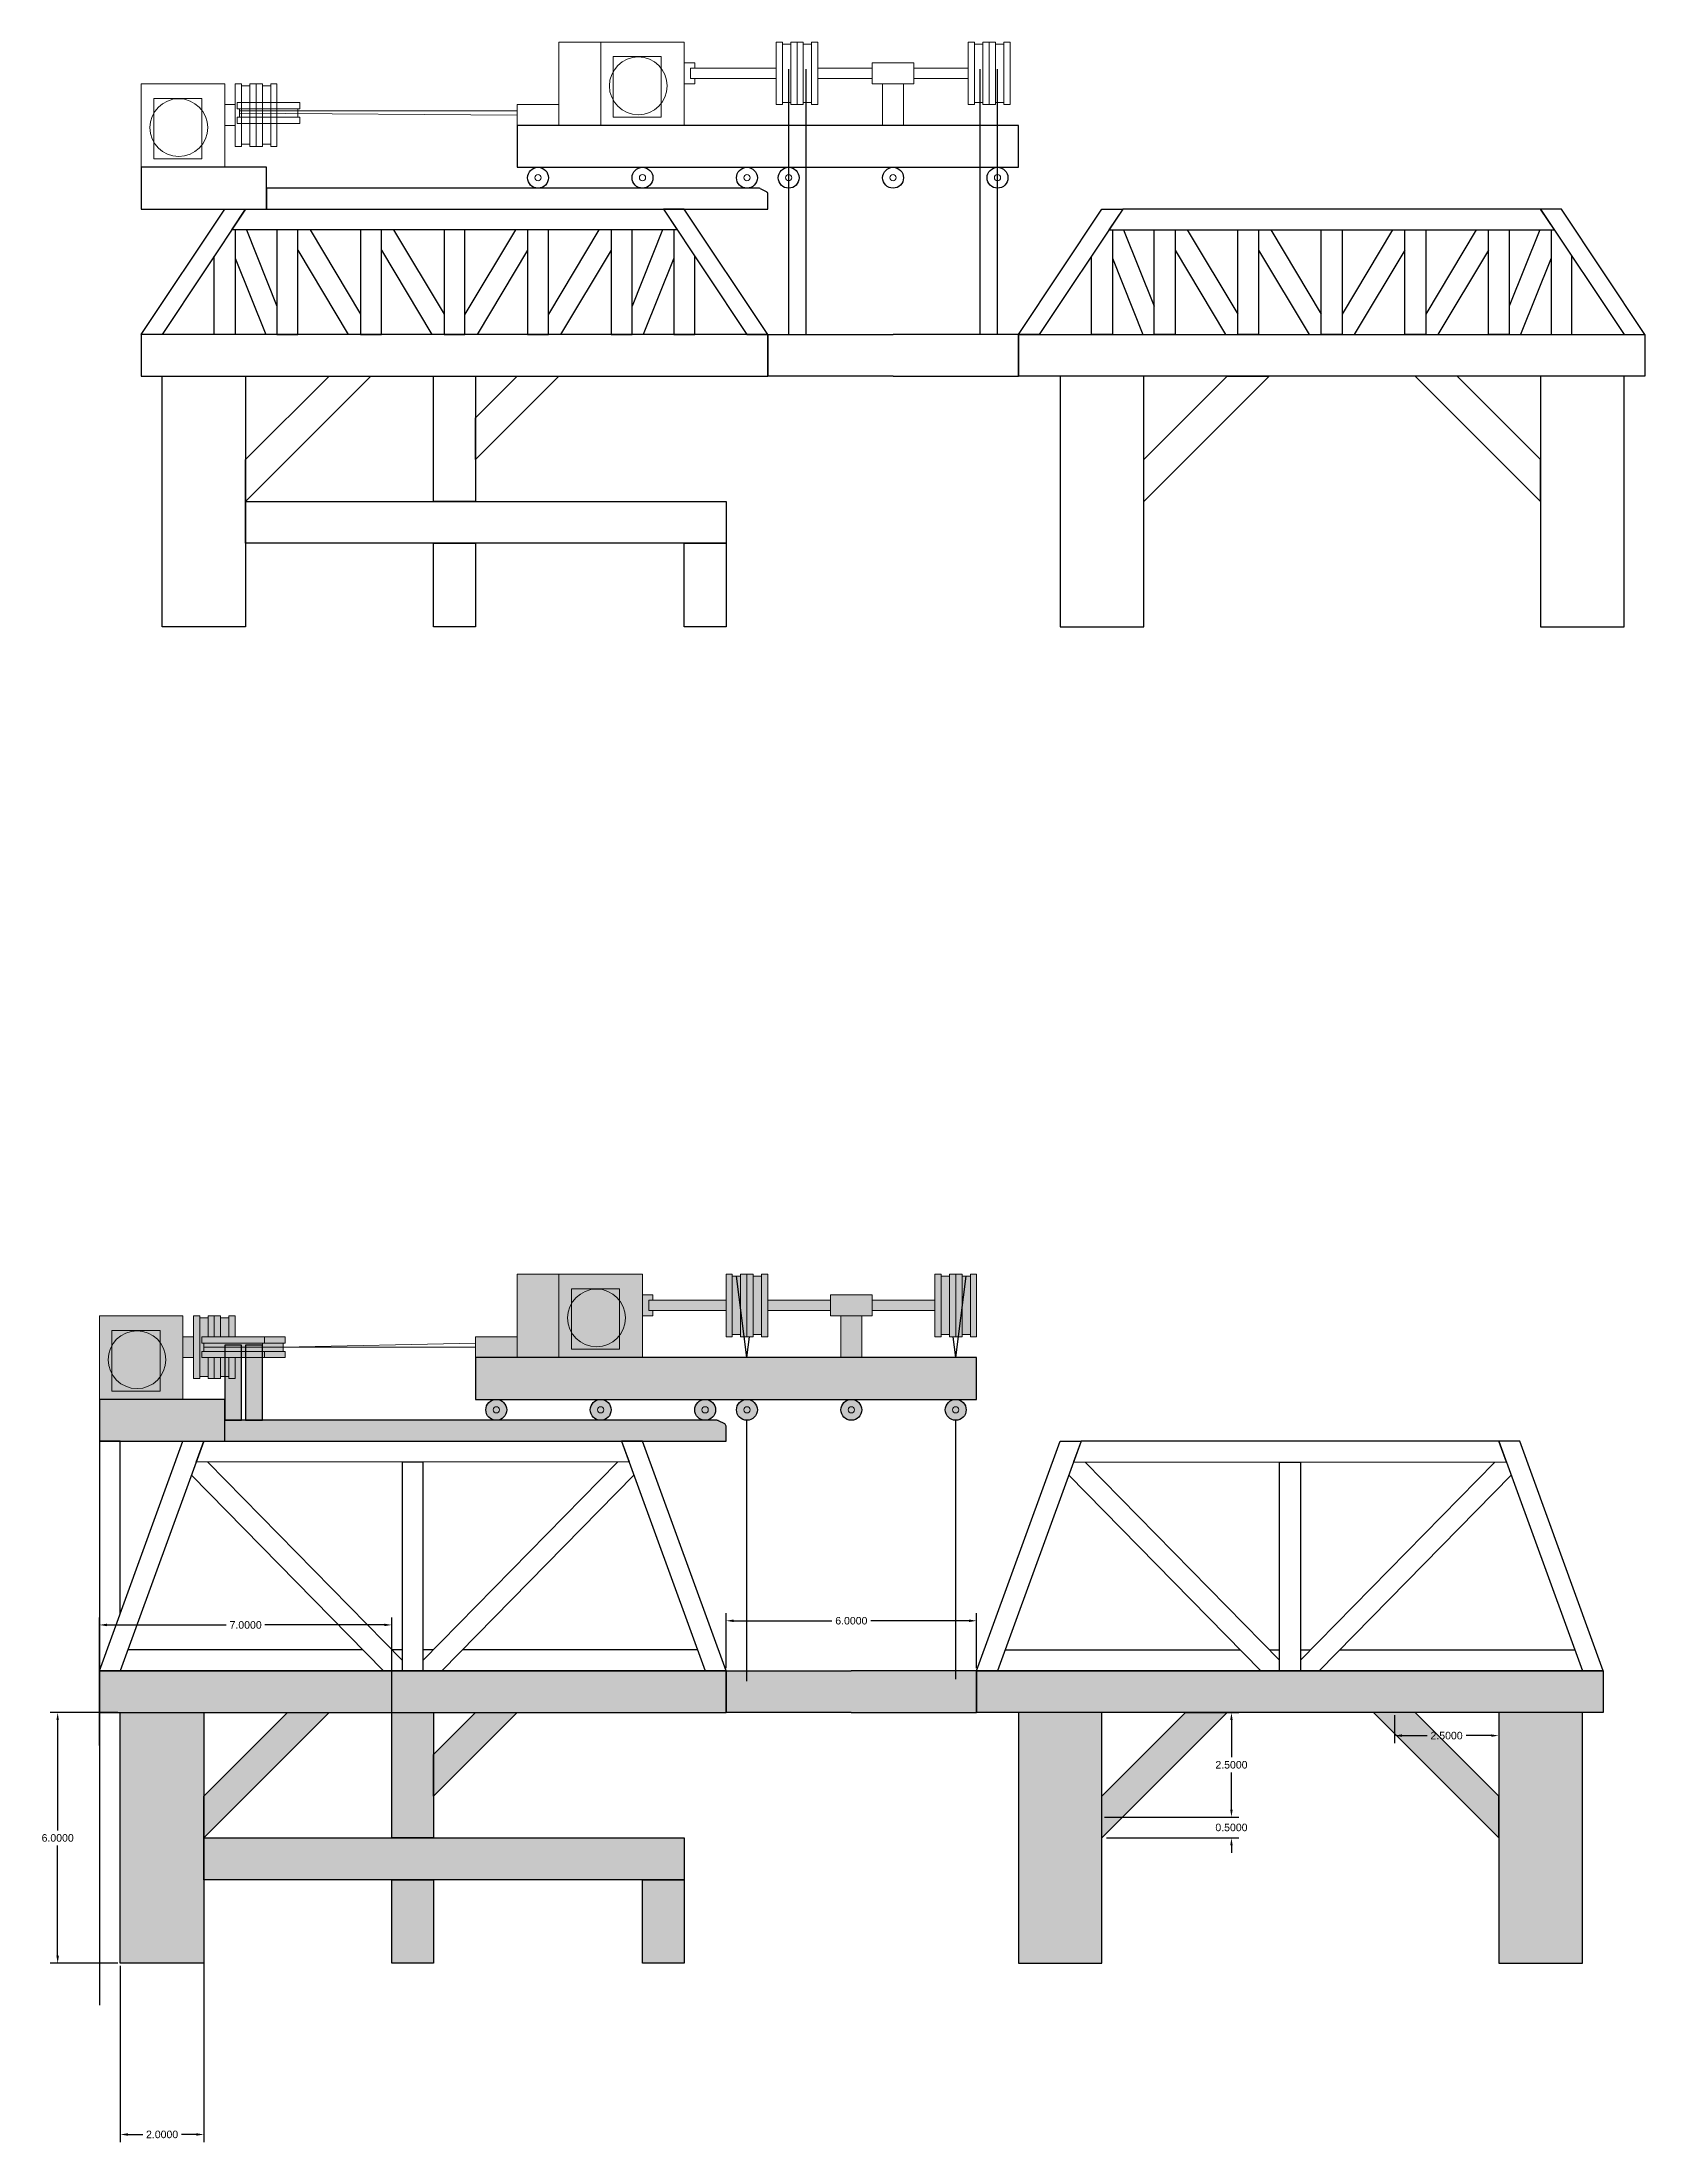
# Model space of a CAD drawing. Header units: millimetres. Extents: x -1.4 to 72, y -0.3 to 74.
# Drawn here: x 33.6 to 72, y 23.7 to 74 of the extents above; entities that cross this region are included whole.
import ezdxf

# ---------------------------------------------------------------- set-up
doc = ezdxf.new("R2010")
doc.units = ezdxf.units.MM
doc.linetypes.add('ACAD_ISO03W100', pattern=[30, 12, -18])
for name, color, linetype in [('bottom', 150, 'Continuous'), ('middle', 190, 'Continuous'), ('motor', 130, 'Continuous'), ('na', 7, 'Continuous'), ('rails', 20, 'Continuous'), ('rough', 20, 'Continuous'), ('supports', 90, 'Continuous')]:
    doc.layers.add(name, color=color, linetype=linetype)
doc.styles.get("Standard").update_dxf_attribs({"font": 'arial.ttf'})
doc.dimstyles.get("Standard").update_dxf_attribs({"dimtxt": 0.18, "dimasz": 0.18, "dimexe": 0.18, "dimexo": 0.0625, "dimgap": 0.09, "dimtad": 0, "dimtih": 1, "dimtoh": 1, "dimdec": 4, "dimzin": 0, "dimdsep": 46, "dimtxsty": 'Standard', "dimcen": 0.09, "dimadec": 0, "dimazin": 0, "dimtfac": 1, "dimtdec": 4, "dimtofl": 0, "dimtmove": 0, "dimatfit": 3, "dimfxl": 1, "dimtolj": 1, "dimtzin": 0, "dimarcsym": 0})

msp = doc.modelspace()

# ---------------------------------------------------------------- blocks, each defined once
blk = doc.blocks.new('*D13')
at = {"layer": 'na', "color": 0, "lineweight": -2, "transparency": 16777216}
for p, q in [((37.5, 29.938), (37.5, 23.72)), ((35.5, 27.938), (35.5, 23.72)), ((35.68, 23.9), (36.035, 23.9)), ((37.32, 23.9), (36.965, 23.9))]:
    blk.add_line(p, q, dxfattribs=at)
at = {"layer": 'na', "color": 0, "transparency": 16777216}
for points in [[(35.68, 23.93), (35.68, 23.87), (35.5, 23.9)], [(37.32, 23.93), (37.32, 23.87), (37.5, 23.9)]]:
    blk.add_solid(points, dxfattribs=at)
at = {"layer": 'na', "color": 0, "transparency": 16777216, "insert": (36.5, 23.9), "char_height": 0.18, "attachment_point": 5}
blk.add_mtext('\\A1;2.0000', dxfattribs=at)
blk = doc.blocks.new('*D15')
at = {"layer": 'na', "color": 0, "lineweight": -2, "transparency": 16777216}
for p, q in [((35.438, 34), (33.82, 34)), ((34, 33.82), (34, 31.182)), ((34, 28.18), (34, 30.818)), ((35.438, 28), (33.82, 28))]:
    blk.add_line(p, q, dxfattribs=at)
at = {"layer": 'na', "color": 0, "transparency": 16777216}
for points in [[(33.97, 33.82), (34.03, 33.82), (34, 34)], [(33.97, 28.18), (34.03, 28.18), (34, 28)]]:
    blk.add_solid(points, dxfattribs=at)
at = {"layer": 'na', "color": 0, "transparency": 16777216, "insert": (34, 31), "char_height": 0.18, "attachment_point": 5}
blk.add_mtext('\\A1;6.0000', dxfattribs=at)
blk = doc.blocks.new('*D20')
at = {"layer": 'na', "color": 0, "linetype": 'ACAD_ISO03W100', "lineweight": -2, "transparency": 16777216}
for p, q in [((35, 33.212), (35, 36.28)), ((42, 33.212), (42, 36.28)), ((35.18, 36.1), (38.037, 36.1)), ((41.82, 36.1), (38.963, 36.1))]:
    blk.add_line(p, q, dxfattribs=at)
at = {"layer": 'na', "color": 0, "linetype": 'ACAD_ISO03W100', "transparency": 16777216}
for points in [[(35.18, 36.13), (35.18, 36.07), (35, 36.1)], [(41.82, 36.13), (41.82, 36.07), (42, 36.1)]]:
    blk.add_solid(points, dxfattribs=at)
at = {"layer": 'na', "color": 0, "linetype": 'ACAD_ISO03W100', "transparency": 16777216, "insert": (38.5, 36.1), "char_height": 0.18, "attachment_point": 5}
blk.add_mtext('\\A1;7.0000', dxfattribs=at)
blk = doc.blocks.new('*D21')
at = {"layer": 'na', "color": 0, "linetype": 'ACAD_ISO03W100', "lineweight": -2, "transparency": 16777216}
for p, q in [((50, 35.062), (50, 36.38)), ((56, 35.062), (56, 36.38)), ((50.18, 36.2), (52.536, 36.2)), ((55.82, 36.2), (53.464, 36.2))]:
    blk.add_line(p, q, dxfattribs=at)
at = {"layer": 'na', "color": 0, "linetype": 'ACAD_ISO03W100', "transparency": 16777216}
for points in [[(50.18, 36.23), (50.18, 36.17), (50, 36.2)], [(55.82, 36.23), (55.82, 36.17), (56, 36.2)]]:
    blk.add_solid(points, dxfattribs=at)
at = {"layer": 'na', "color": 0, "linetype": 'ACAD_ISO03W100', "transparency": 16777216, "insert": (53, 36.2), "char_height": 0.18, "attachment_point": 5}
blk.add_mtext('\\A1;6.0000', dxfattribs=at)
blk = doc.blocks.new('*D22')
at = {"layer": 'na', "color": 0, "linetype": 'ACAD_ISO03W100', "lineweight": -2, "transparency": 16777216}
for p, q in [((66, 33.938), (66, 33.27)), ((68.5, 33.938), (68.5, 33.27)), ((66.18, 33.45), (66.785, 33.45)), ((68.32, 33.45), (67.715, 33.45))]:
    blk.add_line(p, q, dxfattribs=at)
at = {"layer": 'na', "color": 0, "linetype": 'ACAD_ISO03W100', "transparency": 16777216}
for points in [[(66.18, 33.48), (66.18, 33.42), (66, 33.45)], [(68.32, 33.48), (68.32, 33.42), (68.5, 33.45)]]:
    blk.add_solid(points, dxfattribs=at)
at = {"layer": 'na', "color": 0, "linetype": 'ACAD_ISO03W100', "transparency": 16777216, "insert": (67.25, 33.45), "char_height": 0.18, "attachment_point": 5}
blk.add_mtext('\\A1;2.5000', dxfattribs=at)
blk = doc.blocks.new('*D23')
at = {"layer": 'na', "color": 0, "linetype": 'ACAD_ISO03W100', "lineweight": -2, "transparency": 16777216}
for p, q in [((61.563, 34), (62.28, 34)), ((62.1, 33.82), (62.1, 32.932)), ((62.1, 31.68), (62.1, 32.568)), ((59.063, 31.5), (62.28, 31.5))]:
    blk.add_line(p, q, dxfattribs=at)
at = {"layer": 'na', "color": 0, "linetype": 'ACAD_ISO03W100', "transparency": 16777216}
for points in [[(62.07, 33.82), (62.13, 33.82), (62.1, 34)], [(62.07, 31.68), (62.13, 31.68), (62.1, 31.5)]]:
    blk.add_solid(points, dxfattribs=at)
at = {"layer": 'na', "color": 0, "linetype": 'ACAD_ISO03W100', "transparency": 16777216, "insert": (62.1, 32.75), "char_height": 0.18, "attachment_point": 5}
blk.add_mtext('\\A1;2.5000', dxfattribs=at)
blk = doc.blocks.new('*D24')
at = {"layer": 'na', "color": 0, "linetype": 'ACAD_ISO03W100', "lineweight": -2, "transparency": 16777216}
for p, q in [((62.1, 31.68), (62.1, 31.86)), ((59.0625, 31.5), (62.28, 31.5)), ((59.1125, 31), (62.28, 31)), ((62.1, 30.82), (62.1, 30.64))]:
    blk.add_line(p, q, dxfattribs=at)
at = {"layer": 'na', "color": 0, "linetype": 'ACAD_ISO03W100', "transparency": 16777216}
for points in [[(62.07, 31.68), (62.13, 31.68), (62.1, 31.5)], [(62.07, 30.82), (62.13, 30.82), (62.1, 31)]]:
    blk.add_solid(points, dxfattribs=at)
at = {"layer": 'na', "color": 0, "linetype": 'ACAD_ISO03W100', "transparency": 16777216, "insert": (62.1, 31.25), "char_height": 0.18, "attachment_point": 5}
blk.add_mtext('\\A1;0.5000', dxfattribs=at)

# ---------------------------------------------------------------- dimensions: what is measured, and where the dimension line sits
at = {"layer": 'na', "linetype": 'ACAD_ISO03W100', "transparency": 33554664}
for base, p1, p2, picture, middle in [((42, 36.1), (35, 33.15), (42, 33.15), '*D20', (38.5, 36.1)), ((68.5, 33.45), (66, 34), (68.5, 34), '*D22', (67.25, 33.45))]:
    dim = msp.add_linear_dim(base=base, p1=p1, p2=p2, dimstyle='Standard', dxfattribs=at)
    dim.commit()
    dim.dimension.update_dxf_attribs({"geometry": picture, "text_midpoint": middle})
for base, p1, p2, angle, picture, middle in [((56, 36.2), (50, 35), (56, 35), 180, '*D21', (53, 36.2)), ((62.1, 34), (59, 31.5), (61.5, 34), 90, '*D23', (62.1, 32.75))]:
    dim = msp.add_linear_dim(base=base, p1=p1, p2=p2, angle=angle, dimstyle='Standard', dxfattribs=at)
    dim.commit()
    dim.dimension.update_dxf_attribs({"geometry": picture, "text_midpoint": middle})
at = {"layer": 'na', "transparency": 33554664}
for base, p2, angle, picture, middle in [((34, 34), (35.5, 34), 270, '*D15', (34, 31)), ((37.5, 23.9), (37.5, 30), 180, '*D13', (36.5, 23.9))]:
    dim = msp.add_linear_dim(base=base, p1=(35.5, 28), p2=p2, angle=angle, dimstyle='Standard', dxfattribs=at)
    dim.commit()
    dim.dimension.update_dxf_attribs({"geometry": picture, "text_midpoint": middle})
at = {"layer": 'na', "linetype": 'ACAD_ISO03W100', "transparency": 33554664}
dim = msp.add_linear_dim(base=(62.1, 31), p1=(59, 31.5), p2=(59.05, 31), angle=90, dimstyle='Standard', override={"dimtmove": 1}, dxfattribs=at)
dim.commit()
dim.dimension.update_dxf_attribs({"geometry": '*D24', "text_midpoint": (62.1, 31.25)})

# ---------------------------------------------------------------- hatches: boundary and pattern name
at = {"layer": 'bottom', "transparency": 33554457}
h = msp.add_hatch(color=256, dxfattribs=at)
h.paths.add_polyline_path([(37.5, 34), (35.5, 34), (35.5, 28), (37.5, 28)])
h.paths.add_polyline_path([(40.5, 34), (39.5, 34), (37.5, 32), (37.5, 31)])
h.paths.add_polyline_path([(49, 31), (43, 31), (43, 31), (42, 31), (37.5, 31), (37.5, 30), (49, 30)])
h.paths.add_polyline_path([(43, 32), (43, 34), (42, 34), (42, 31), (43, 31)])
h.paths.add_polyline_path([(45, 34), (44, 34), (43, 33), (43, 32)])
h.paths.add_polyline_path([(43, 30), (42, 30), (42, 28), (43, 28)])
h.paths.add_polyline_path([(49, 30), (48, 30), (48, 28), (49, 28)])
h.paths.add_polyline_path([(59, 34), (57, 34), (57, 28), (59, 28)])
h.paths.add_polyline_path([(62, 34), (61, 34), (59, 32), (59, 31)])
h.paths.add_polyline_path([(66.5, 34), (65.5, 34), (68.5, 31), (68.5, 32)])
h.paths.add_polyline_path([(70.5, 34), (68.5, 34), (68.5, 28), (70.5, 28)])
at = {"layer": 'middle', "transparency": 33554457}
h = msp.add_hatch(color=256, dxfattribs=at)
h.paths.add_polyline_path([(50, 35), (35, 35), (35, 34), (50, 34)])
h.paths.add_polyline_path([(71, 35), (56, 35), (56, 34), (71, 34)])
at = {"layer": 'middle', "true_color": 0xd19cc7, "transparency": 33554523}
msp.add_hatch(color=9, dxfattribs=at).paths.add_polyline_path([(56, 35), (53, 35), (50, 35), (50, 34), (53, 34), (56, 34)])
at = {"layer": 'motor', "transparency": 33554457}
h = msp.add_hatch(color=256, dxfattribs=at)
h.paths.add_polyline_path([(36.45, 42.86908, 0.5366961), (35.3, 42.79369), (35.3, 42.10631, 0.5366961), (36.45, 42.03092)], flags=0)
h.paths.add_polyline_path([(37, 43.5), (35, 43.5), (35, 41.5), (37, 41.5)])
h.paths.add_polyline_path([(36.45, 43.15), (36.45, 42.86908, -0.16423053), (36.59147, 42.45, -0.16423053), (36.45, 42.03092), (36.45, 41.7), (35.3, 41.7), (35.3, 42.10631, -0.13078713), (35.20853, 42.45, -0.13078713), (35.3, 42.79369), (35.3, 43.15)], flags=16)
h.paths.add_polyline_path([(36.45, 43.15), (35.9, 43.14147, -0.2340607), (36.45, 42.86908)], flags=0)
h.paths.add_polyline_path([(35.9, 43.14147), (35.3, 43.15), (35.3, 42.79369, -0.2688612)], flags=0)
h.paths.add_polyline_path([(35.3, 42.79369, 0.13078713), (35.20853, 42.45, 0.13078713), (35.3, 42.10631)], flags=0)
h.paths.add_polyline_path([(36.45, 42.03092, -0.5366961), (35.3, 42.10631), (35.3, 41.7), (36.45, 41.7)], flags=0)
h.paths.add_polyline_path([(36.45, 42.86908), (36.45, 42.03092, 0.16423053), (36.59147, 42.45, 0.16423053)], flags=0)
h.paths.add_polyline_path([(37.4, 43.45), (37.4, 43.5), (37.25, 43.5), (37.25, 43), (37.25, 42), (37.4, 42), (37.4, 42.05)])
h.paths.add_polyline_path([(37.25, 43), (37, 43), (37, 42.5), (37.25, 42.5)])
h.paths.add_polyline_path([(37.6, 43.45), (37.4, 43.45), (37.4, 42.05), (37.6, 42.05), (37.6, 42.5), (37.45, 42.5), (37.45, 42.65), (37.5, 42.65), (37.5, 42.85), (37.45, 42.85), (37.45, 43), (37.6, 43)])
h.paths.add_polyline_path([(37.75, 43.5), (37.6, 43.5), (37.6, 43.45), (37.6, 43), (37.75, 43)])
h.paths.add_polyline_path([(37.9, 43.45), (37.9, 43.5), (37.75, 43.5), (37.75, 43), (37.9, 43)])
h.paths.add_polyline_path([(38.1, 43.45), (37.9, 43.45), (37.9, 43), (38.1, 43)])
h.paths.add_polyline_path([(38.25, 43.5), (38.1, 43.5), (38.1, 43.45), (38.1, 43), (38.25, 43)])
h.paths.add_polyline_path([(38.95, 43), (37.45, 43), (37.45, 42.85), (37.5, 42.85), (38.9, 42.85), (38.95, 42.85)])
h.paths.add_polyline_path([(38.9, 42.85), (37.5, 42.85), (37.5, 42.75), (38.9, 42.75)])
h.paths.add_polyline_path([(38.9, 42.75), (37.5, 42.75), (37.5, 42.65), (38.9, 42.65)])
h.paths.add_polyline_path([(38.95, 42.65), (38, 42.65), (37.5, 42.65), (37.45, 42.65), (37.45, 42.5), (38.95, 42.5)])
h.paths.add_polyline_path([(39.45, 42.65), (39.4, 42.65), (38.95, 42.65), (38.95, 42.5), (39.45, 42.5)])
h.paths.add_polyline_path([(39.4, 42.75), (38.9, 42.75), (38.9, 42.65), (39.4, 42.65)])
h.paths.add_polyline_path([(39.4, 42.85), (38.9, 42.85), (38.9, 42.75), (39.4, 42.75)])
h.paths.add_polyline_path([(39.45, 43), (38.95, 43), (38.95, 42.85), (39.4, 42.85), (39.45, 42.85)])
h.paths.add_polyline_path([(37.75, 42.5), (37.6, 42.5), (37.6, 42.05), (37.6, 42), (37.75, 42)])
h.paths.add_polyline_path([(37.9, 42.5), (37.75, 42.5), (37.75, 42), (37.9, 42), (37.9, 42.05)])
h.paths.add_polyline_path([(38.1, 42.5), (37.9, 42.5), (37.9, 42.05), (38.1, 42.05)])
h.paths.add_polyline_path([(38.25, 42.5), (38.1, 42.5), (38.1, 42.05), (38.1, 42), (38.25, 42)])
h.paths.add_polyline_path([(45, 43), (44, 43), (44, 42.5), (45, 42.5)])
h.paths.add_polyline_path([(46, 44.5), (45, 44.5), (45, 42.5), (46, 42.5)])
h.paths.add_polyline_path([(47.45, 43.86908, 0.5366961), (46.3, 43.79369), (46.3, 43.10631, 0.5366961), (47.45, 43.03092)], flags=0)
h.paths.add_polyline_path([(46.3, 43.10631), (46.3, 42.7), (47.45, 42.7), (47.45, 43.03092, -0.5366961)], flags=0)
h.paths.add_polyline_path([(48, 44.5), (46, 44.5), (46, 42.5), (48, 42.5)])
h.paths.add_polyline_path([(46.3, 43.79369), (46.3, 44.15), (47.45, 44.15), (47.45, 43.86908, -0.16423053), (47.59147, 43.45, -0.16423053), (47.45, 43.03092), (47.45, 42.7), (46.3, 42.7), (46.3, 43.10631, -0.13078713), (46.20853, 43.45, -0.13078713)], flags=16)
h.paths.add_polyline_path([(47.45, 43.86908), (47.45, 44.15), (46.3, 44.15), (46.3, 43.79369, -0.5366961)], flags=0)
h.paths.add_polyline_path([(46.3, 43.79369, 0.13078713), (46.20853, 43.45, 0.13078713), (46.3, 43.10631)], flags=0)
h.paths.add_polyline_path([(47.45, 43.86908), (47.45, 43.03092, 0.16423053), (47.59147, 43.45, 0.16423053)], flags=0)
h.paths.add_polyline_path([(50, 43.875), (48.15, 43.875), (48.15, 43.625), (50, 43.625)])
h.paths.add_polyline_path([(48.15, 43.875), (48.25, 43.875), (48.25, 44), (48, 44), (48, 43.5), (48.25, 43.5), (48.25, 43.625), (48.15, 43.625)])
h.paths.add_polyline_path([(50.35, 43.67), (50.25, 44.45), (50.15, 44.45), (50.15, 43.05), (50.35, 43.05)])
h.paths.add_polyline_path([(50.15, 44.45), (50.15, 44.5), (50, 44.5), (50, 44), (50, 43), (50.15, 43), (50.15, 43.05)])
h.paths.add_polyline_path([(50.35, 44.45), (50.25, 44.45), (50.35, 43.67)], flags=17)
h.paths.add_polyline_path([(50.5, 44.5), (50.35, 44.5), (50.35, 44.45), (50.35, 43.67), (50.4359, 43), (50.5, 43)])
h.paths.add_polyline_path([(50.65, 44.45), (50.65, 44.5), (50.5, 44.5), (50.5, 43), (50.65, 43), (50.65, 43.05)])
h.paths.add_polyline_path([(50.85, 44.45), (50.65, 44.45), (50.65, 43.05), (50.85, 43.05)])
h.paths.add_polyline_path([(51, 44), (51, 44.5), (50.85, 44.5), (50.85, 44.45), (50.85, 43.05), (50.85, 43), (51, 43)])
h.paths.add_polyline_path([(50.35, 43.67), (50.35, 43.05), (50.35, 43), (50.4359, 43)], flags=17)
h.paths.add_polyline_path([(52.5, 43.875), (51, 43.875), (51, 43.625), (52.5, 43.625)])
h.paths.add_polyline_path([(53.5, 44), (52.5, 44), (52.5, 43.5), (52.75, 43.5), (53.25, 43.5), (53.5, 43.5)])
h.paths.add_polyline_path([(53.25, 43.5), (52.75, 43.5), (52.75, 42.5), (53.25, 42.5)])
h.paths.add_polyline_path([(55, 43.875), (53.5, 43.875), (53.5, 43.625), (55, 43.625)])
h.paths.add_polyline_path([(55.5, 44.5), (55.35, 44.5), (55.35, 44.45), (55.35, 43.05), (55.35, 43), (55.5, 43)])
h.paths.add_polyline_path([(55.35, 44.45), (55.15, 44.45), (55.15, 43.05), (55.35, 43.05)])
h.paths.add_polyline_path([(55.15, 44.45), (55.15, 44.5), (55, 44.5), (55, 44), (55, 43), (55.15, 43), (55.15, 43.05)])
h.paths.add_polyline_path([(55.75, 44.45), (55.65, 44.45), (55.65, 43.67)], flags=17)
h.paths.add_polyline_path([(55.65, 44.45), (55.65, 44.5), (55.5, 44.5), (55.5, 43), (55.5641, 43), (55.65, 43.67)])
h.paths.add_polyline_path([(55.65, 43.05), (55.65, 43.67), (55.5641, 43), (55.65, 43)], flags=17)
h.paths.add_polyline_path([(55.85, 44.45), (55.75, 44.45), (55.65, 43.67), (55.65, 43.05), (55.85, 43.05)])
h.paths.add_polyline_path([(56, 44), (56, 44.5), (55.85, 44.5), (55.85, 44.45), (55.85, 43.05), (55.85, 43), (56, 43)])
at = {"layer": 'rails', "transparency": 33554457}
h = msp.add_hatch(color=256, dxfattribs=at)
h.paths.add_polyline_path([(38, 41.5), (35, 41.5), (35, 40.5), (38, 40.5)])
h.paths.add_polyline_path([(50, 40.8563, 0.28407904), (49.96091, 40.91954), (49.81493, 40.99253, 0.11643382), (49.78331, 41), (38, 41), (38, 40.5), (50, 40.5)])
h.paths.add_polyline_path([(38.9, 42.8), (38.5, 42.8), (38.5, 41), (38.9, 41)])
h.paths.add_polyline_path([(38.4, 42.8), (38, 42.8), (38, 41), (38.4, 41)])
h.paths.add_polyline_path([(44.75, 41.25, 1), (44.25, 41.25, 1)])
h.paths.add_polyline_path([(44.425, 41.25, -1), (44.575, 41.25, -1)], flags=0)
h.paths.add_polyline_path([(47.25, 41.25, 1), (46.75, 41.25, 1)])
h.paths.add_polyline_path([(46.925, 41.25, -1), (47.075, 41.25, -1)], flags=0)
h.paths.add_polyline_path([(49.75, 41.25, 1), (49.25, 41.25, 1)])
h.paths.add_polyline_path([(49.425, 41.25, -1), (49.575, 41.25, -1)], flags=0)
h.paths.add_polyline_path([(50.75, 41.25, 1), (50.25, 41.25, 1)])
h.paths.add_polyline_path([(50.425, 41.25, -1), (50.575, 41.25, -1)], flags=0)
h.paths.add_polyline_path([(53.25, 41.25, 1), (52.75, 41.25, 1)])
h.paths.add_polyline_path([(52.925, 41.25, -1), (53.075, 41.25, -1)], flags=0)
h.paths.add_polyline_path([(53.075, 41.25, 1), (52.925, 41.25, 1)], flags=16)
h.paths.add_polyline_path([(50.575, 41.25, 1), (50.425, 41.25, 1)], flags=16)
h.paths.add_polyline_path([(49.575, 41.25, 1), (49.425, 41.25, 1)], flags=16)
h.paths.add_polyline_path([(47.075, 41.25, 1), (46.925, 41.25, 1)], flags=16)
h.paths.add_polyline_path([(44.575, 41.25, 1), (44.425, 41.25, 1)], flags=16)
h.paths.add_polyline_path([(55.75, 41.25, 1), (55.25, 41.25, 1)])
h.paths.add_polyline_path([(55.425, 41.25, -1), (55.575, 41.25, -1)], flags=0)
h.paths.add_polyline_path([(55.575, 41.25, 1), (55.425, 41.25, 1)], flags=16)
at = {"layer": 'rails', "true_color": 0xd19cc7, "transparency": 33554523}
msp.add_hatch(color=9, dxfattribs=at).paths.add_polyline_path([(56, 41.5), (56, 42.5), (44, 42.5), (44, 41.5)])

# ---------------------------------------------------------------- linework, layer by layer
at = {"layer": 'bottom', "transparency": 33554664}
for p, q in [((43, 32), (43, 31)), ((68.5, 31), (68.5, 31))]:
    msp.add_line(p, q, dxfattribs=at)
at = {"layer": 'bottom'}
msp.add_line((37.5, 31), (37.5, 31), dxfattribs=at)
msp.add_lwpolyline([(35.5, 34), (37.5, 34), (37.5, 28), (35.5, 28)], close=True, dxfattribs=at)
for points in [[(37.5, 31), (37.5, 32), (39.5, 34), (40.5, 34), (37.5, 31)], [(37.5, 31), (49, 31), (49, 30), (37.5, 30), (37.5, 31)], [(43, 30), (43, 28), (42, 28), (42, 30), (43, 30)]]:
    msp.add_lwpolyline(points, dxfattribs=at)
at = {"layer": 'bottom', "transparency": 33554664}
for points in [[(43, 34), (43, 31), (42, 31), (42, 34), (43, 34)], [(43, 32), (43, 33), (44, 34), (45, 34), (43, 32)], [(59, 31), (59, 32), (61, 34), (62, 34), (59, 31)], [(68.5, 31), (68.5, 32), (66.5, 34), (65.5, 34), (68.5, 31)], [(49, 30), (49, 28), (48, 28), (48, 30), (49, 30)]]:
    msp.add_lwpolyline(points, dxfattribs=at)
for points in [[(59, 34), (57, 34), (57, 28), (59, 28)], [(70.5, 34), (68.5, 34), (68.5, 28), (70.5, 28)]]:
    msp.add_lwpolyline(points, close=True, dxfattribs=at)
at = {"layer": 'middle', "transparency": 33554687}
for p, q in [((50, 35), (35, 35)), ((35, 35), (35, 34)), ((56, 35), (71, 35)), ((71, 35), (71, 34)), ((35, 34), (50, 34)), ((71, 34), (56, 34))]:
    msp.add_line(p, q, dxfattribs=at)
at = {"layer": 'middle', "transparency": 33554664}
for p, q in [((37.98074, 35), (38.25, 35)), ((50, 35), (53, 35)), ((50, 34), (50, 35)), ((56, 35), (53, 35)), ((56, 35), (56, 34)), ((56, 34), (56, 35)), ((53, 34), (50, 34)), ((53, 34), (56, 34))]:
    msp.add_line(p, q, dxfattribs=at)
at = {"layer": 'middle'}
msp.add_line((50, 35), (50, 34), dxfattribs=at)
at = {"layer": 'motor', "lineweight": 9, "transparency": 33554664}
for p, q in [((50, 44.5), (50.15, 44.5)), ((50.15, 44.5), (50.15, 44.45)), ((50.15, 44.45), (50.35, 44.45)), ((50.15, 44.45), (50.15, 43.05)), ((50.35, 44.45), (50.35, 44.5)), ((50.35, 44.5), (50.5, 44.5)), ((50.35, 44.45), (50.35, 43.05)), ((50.65, 44.5), (50.5, 44.5)), ((50.65, 44.45), (50.65, 44.5)), ((50.85, 44.45), (50.65, 44.45)), ((50.65, 44.45), (50.65, 43.05)), ((51, 44.5), (50.85, 44.5)), ((50.85, 44.5), (50.85, 44.45)), ((50.85, 44.45), (50.85, 43.05)), ((55, 44.5), (55.15, 44.5)), ((55.15, 44.5), (55.15, 44.45)), ((55.15, 44.45), (55.35, 44.45)), ((55.15, 44.45), (55.15, 43.05)), ((55.35, 44.45), (55.35, 44.5)), ((55.35, 44.5), (55.5, 44.5)), ((55.35, 44.45), (55.35, 43.05)), ((55.65, 44.5), (55.5, 44.5)), ((55.65, 44.45), (55.65, 44.5)), ((55.85, 44.45), (55.65, 44.45)), ((55.65, 44.45), (55.65, 43.05)), ((56, 44.5), (55.85, 44.5)), ((55.85, 44.5), (55.85, 44.45)), ((55.85, 44.45), (55.85, 43.05)), ((48.25, 44), (48.25, 43.875)), ((37.25, 43.5), (37.4, 43.5)), ((37.4, 43.5), (37.4, 43.45)), ((37.4, 43.45), (37.6, 43.45)), ((37.4, 43.45), (37.4, 42.05)), ((37.6, 43.45), (37.6, 43.5)), ((37.6, 43.5), (37.75, 43.5)), ((37.6, 43.45), (37.6, 43)), ((37.9, 43.5), (37.75, 43.5)), ((37.9, 43.45), (37.9, 43.5)), ((38.1, 43.45), (37.9, 43.45)), ((37.9, 43.45), (37.9, 43)), ((38.25, 43.5), (38.1, 43.5)), ((38.1, 43.5), (38.1, 43.45)), ((38.1, 43.45), (38.1, 43)), ((48.25, 43.625), (48.25, 43.5)), ((37.45, 43), (37.45, 42.85)), ((37.45, 42.85), (37.5, 42.85)), ((37.5, 42.85), (37.5, 42.65)), ((37.5, 42.85), (38.9, 42.85)), ((43.99917, 42.75), (37.5, 42.75)), ((37.95, 42.85), (38, 42.85)), ((38, 42.85), (39.4, 42.85)), ((38.95, 42.85), (38.9, 42.85)), ((38.9, 42.85), (38.9, 42.65)), ((38.95, 43), (38.95, 42.85)), ((44, 42.85), (39.4, 42.75)), ((39.45, 42.85), (39.4, 42.85)), ((39.4, 42.85), (39.4, 42.65)), ((39.45, 43), (39.45, 42.85)), ((50, 43), (50.15, 43)), ((50.15, 43), (50.15, 43.05)), ((50.15, 43.05), (50.35, 43.05)), ((50.35, 43.05), (50.35, 43)), ((50.35, 43), (50.5, 43)), ((50.65, 43), (50.5, 43)), ((50.85, 43.05), (50.65, 43.05)), ((50.65, 43.05), (50.65, 43)), ((50.85, 43), (50.85, 43.05)), ((51, 43), (50.85, 43)), ((55, 43), (55.15, 43)), ((55.15, 43), (55.15, 43.05)), ((55.15, 43.05), (55.35, 43.05)), ((55.35, 43.05), (55.35, 43)), ((55.35, 43), (55.5, 43)), ((55.65, 43), (55.5, 43)), ((55.85, 43.05), (55.65, 43.05)), ((55.65, 43.05), (55.65, 43)), ((55.85, 43), (55.85, 43.05)), ((56, 43), (55.85, 43)), ((37.5, 42.65), (37.45, 42.65)), ((37.5, 42.65), (38.9, 42.65)), ((37.6, 42.5), (37.6, 42.05)), ((37.9, 42.5), (37.9, 42.05)), ((38, 42.65), (37.95, 42.65)), ((38, 42.65), (39.4, 42.65)), ((38.1, 42.5), (38.1, 42.05)), ((38.9, 42.65), (38.95, 42.65)), ((38.95, 42.65), (38.95, 42.5)), ((39.4, 42.65), (39.45, 42.65)), ((39.45, 42.65), (39.45, 42.5)), ((37.25, 42), (37.4, 42)), ((37.4, 42), (37.4, 42.05)), ((37.4, 42.05), (37.6, 42.05)), ((37.6, 42.05), (37.6, 42)), ((37.6, 42), (37.75, 42)), ((37.9, 42), (37.75, 42)), ((38.1, 42.05), (37.9, 42.05)), ((37.9, 42.05), (37.9, 42)), ((38.1, 42), (38.1, 42.05)), ((38.25, 42), (38.1, 42))]:
    msp.add_line(p, q, dxfattribs=at)
at = {"layer": 'motor', "transparency": 33554664}
for p, q in [((50.5, 42.5), (50.25, 44.45)), ((55.5, 42.5), (55.75, 44.45)), ((50.5, 42.5), (50.5641, 43)), ((55.5, 42.5), (55.4359, 43)), ((50.5, 34.75), (50.5, 41)), ((55.5, 37.5), (55.5, 41)), ((55.5, 34.8), (55.5, 41))]:
    msp.add_line(p, q, dxfattribs=at)
at = {"layer": 'motor', "lineweight": 9, "transparency": 33554664}
for points in [[(45, 42.5), (46, 42.5), (46, 44.5), (45, 44.5)], [(46.3, 44.15), (47.45, 44.15), (47.45, 42.7), (46.3, 42.7)], [(48.15, 43.875), (50, 43.875), (50, 43.625), (48.15, 43.625)], [(35.3, 43.15), (36.45, 43.15), (36.45, 41.7), (35.3, 41.7)], [(44, 42.5), (45, 42.5), (45, 43), (44, 43)]]:
    msp.add_lwpolyline(points, close=True, dxfattribs=at)
for points in [[(46, 42.5), (46, 44.5), (48, 44.5), (48, 42.5), (46, 42.5)], [(50, 44), (50, 44.5), (50.15, 44.5)], [(50.35, 44.5), (50.5, 44.5), (50.5, 43), (50.35, 43)], [(50.65, 44.5), (50.5, 44.5), (50.5, 43), (50.65, 43)], [(51, 44), (51, 44.5), (50.85, 44.5)], [(55, 44), (55, 44.5), (55.15, 44.5)], [(55.35, 44.5), (55.5, 44.5), (55.5, 43), (55.35, 43)], [(55.65, 44.5), (55.5, 44.5), (55.5, 43), (55.65, 43)], [(56, 44), (56, 44.5), (55.85, 44.5)], [(48.25, 44), (48, 44), (48, 43.5)], [(50.15, 43), (50, 43), (50, 44)], [(50.85, 43), (51, 43), (51, 44)], [(52.5, 43.875), (51, 43.875), (51, 43.625), (52.5, 43.625)], [(52.75, 43.5), (52.5, 43.5), (52.5, 44), (53.5, 44), (53.5, 43.5), (52.75, 43.5)], [(53.5, 43.625), (55, 43.625), (55, 43.875), (53.5, 43.875)], [(55.15, 43), (55, 43), (55, 44)], [(55.85, 43), (56, 43), (56, 44)], [(35, 41.5), (35, 43.5), (37, 43.5), (37, 41.5), (35, 41.5)], [(37.25, 43), (37.25, 43.5), (37.4, 43.5)], [(37.6, 43.5), (37.75, 43.5), (37.75, 43)], [(37.9, 43.5), (37.75, 43.5), (37.75, 43)], [(38.25, 43), (38.25, 43.5), (38.1, 43.5)], [(48, 43.5), (48.25, 43.5)], [(52.75, 42.5), (52.75, 43.5), (53.25, 43.5), (53.25, 42.5), (52.75, 42.5)], [(37.25, 43), (37, 43), (37, 42.5)], [(37.4, 42), (37.25, 42), (37.25, 43)], [(38.95, 42.85), (38.95, 43), (37.45, 43)], [(39.45, 42.85), (39.45, 43), (37.95, 43)], [(37, 42.5), (37.25, 42.5)], [(37.45, 42.65), (37.45, 42.5), (38.95, 42.5), (38.95, 42.65)], [(37.75, 42.5), (37.75, 42), (37.6, 42)], [(37.75, 42.5), (37.75, 42), (37.9, 42)], [(37.95, 42.5), (37.95, 42.5), (39.45, 42.5), (39.45, 42.65)], [(38.1, 42), (38.25, 42), (38.25, 42.5)]]:
    msp.add_lwpolyline(points, dxfattribs=at)
for centre in [(46.9, 43.45), (35.9, 42.45)]:
    msp.add_circle(centre, 0.69147, dxfattribs=at)
at = {"layer": 'na', "linetype": 'ACAD_ISO03W100', "transparency": 33554664}
msp.add_line((35, 34), (35, 27), dxfattribs=at)
at = {"layer": 'rails', "transparency": 33554664}
for p, q in [((49.78331, 41), (38, 41)), ((49.81493, 40.99253), (49.96091, 40.91954)), ((50, 40.5), (50, 40.8563)), ((38, 40.5), (50, 40.5))]:
    msp.add_line(p, q, dxfattribs=at)
for points in [[(38, 42.8), (38, 41), (38, 41), (38.4, 41), (38.4, 42.8), (38, 42.8)], [(38.5, 42.8), (38.5, 41), (38.5, 41), (38.9, 41), (38.9, 42.8), (38.5, 42.8)], [(56, 42.5), (44, 42.5), (44, 41.5), (56, 41.5), (56, 42.5)]]:
    msp.add_lwpolyline(points, dxfattribs=at)
msp.add_lwpolyline([(35, 40.5), (38, 40.5), (38, 41.5), (35, 41.5)], close=True, dxfattribs=at)
for centre in [(44.5, 41.25), (47, 41.25), (49.5, 41.25), (50.5, 41.25), (53, 41.25), (55.5, 41.25)]:
    msp.add_circle(centre, 0.25, dxfattribs=at)
at = {"layer": 'rails', "lineweight": 9, "transparency": 33554664}
for centre in [(44.5, 41.25), (47, 41.25), (49.5, 41.25), (50.5, 41.25), (53, 41.25), (55.5, 41.25)]:
    msp.add_circle(centre, 0.075, dxfattribs=at)
at = {"layer": 'rails', "transparency": 33554664}
for centre, start, end in [((49.78331, 40.92929), 63.434949, 90), ((49.92929, 40.8563), 0, 63.434949)]:
    msp.add_arc(centre, 0.07071, start, end, dxfattribs=at)
at = {"layer": 'rough', "color": 2, "lineweight": 9, "true_color": 0xffff00, "transparency": 33554664}
for p, q in [((51.2, 74), (51.35, 74)), ((51.35, 74), (51.35, 73.95)), ((51.35, 73.95), (51.55, 73.95)), ((51.35, 73.95), (51.35, 72.55)), ((51.55, 73.95), (51.55, 74)), ((51.55, 74), (51.7, 74)), ((51.55, 73.95), (51.55, 72.55)), ((51.85, 74), (51.7, 74)), ((51.85, 73.95), (51.85, 74)), ((52.05, 73.95), (51.85, 73.95)), ((51.85, 73.95), (51.85, 72.55)), ((52.2, 74), (52.05, 74)), ((52.05, 74), (52.05, 73.95)), ((52.05, 73.95), (52.05, 72.55)), ((55.8, 74), (55.95, 74)), ((55.95, 74), (55.95, 73.95)), ((55.95, 73.95), (56.15, 73.95)), ((55.95, 73.95), (55.95, 72.55)), ((56.15, 73.95), (56.15, 74)), ((56.15, 74), (56.3, 74)), ((56.15, 73.95), (56.15, 72.55)), ((56.45, 74), (56.3, 74)), ((56.45, 73.95), (56.45, 74)), ((56.65, 73.95), (56.45, 73.95)), ((56.45, 73.95), (56.45, 72.55)), ((56.8, 74), (56.65, 74)), ((56.65, 74), (56.65, 73.95)), ((56.65, 73.95), (56.65, 72.55)), ((49.25, 73.5), (49.25, 73.375)), ((38.25, 73), (38.4, 73)), ((38.4, 73), (38.4, 72.95)), ((38.4, 72.95), (38.6, 72.95)), ((38.4, 72.95), (38.4, 71.55)), ((38.6, 72.95), (38.6, 73)), ((38.6, 73), (38.75, 73)), ((38.6, 72.95), (38.6, 71.55)), ((38.9, 73), (38.75, 73)), ((38.9, 72.95), (38.9, 73)), ((39.1, 72.95), (38.9, 72.95)), ((38.9, 72.95), (38.9, 71.55)), ((39.25, 73), (39.1, 73)), ((39.1, 73), (39.1, 72.95)), ((39.1, 72.95), (39.1, 71.55)), ((49.25, 73.125), (49.25, 73)), ((38.3, 72.55), (38.3, 72.4)), ((39.8, 72.55), (39.8, 72.4)), ((51.2, 72.5), (51.35, 72.5)), ((51.35, 72.5), (51.35, 72.55)), ((51.35, 72.55), (51.55, 72.55)), ((51.55, 72.55), (51.55, 72.5)), ((51.55, 72.5), (51.7, 72.5)), ((51.85, 72.5), (51.7, 72.5)), ((52.05, 72.55), (51.85, 72.55)), ((51.85, 72.55), (51.85, 72.5)), ((52.05, 72.5), (52.05, 72.55)), ((52.2, 72.5), (52.05, 72.5)), ((55.8, 72.5), (55.95, 72.5)), ((55.95, 72.5), (55.95, 72.55)), ((55.95, 72.55), (56.15, 72.55)), ((56.15, 72.55), (56.15, 72.5)), ((56.15, 72.5), (56.3, 72.5)), ((56.45, 72.5), (56.3, 72.5)), ((56.65, 72.55), (56.45, 72.55)), ((56.45, 72.55), (56.45, 72.5)), ((56.65, 72.5), (56.65, 72.55)), ((56.8, 72.5), (56.65, 72.5)), ((38.3, 72.4), (38.35, 72.4)), ((38.35, 72.2), (38.3, 72.2)), ((38.3, 72.2), (38.3, 72.05)), ((38.35, 72.4), (38.35, 72.2)), ((38.35, 72.4), (39.75, 72.4)), ((45, 72.35), (38.35, 72.35)), ((44.99917, 72.25), (38.35, 72.3)), ((38.35, 72.2), (39.75, 72.2)), ((39.8, 72.4), (39.75, 72.4)), ((39.75, 72.4), (39.75, 72.2)), ((39.75, 72.2), (39.8, 72.2)), ((39.8, 72.2), (39.8, 72.05)), ((38.25, 71.5), (38.4, 71.5)), ((38.4, 71.5), (38.4, 71.55)), ((38.4, 71.55), (38.6, 71.55)), ((38.6, 71.55), (38.6, 71.5)), ((38.6, 71.5), (38.75, 71.5)), ((38.9, 71.5), (38.75, 71.5)), ((39.1, 71.55), (38.9, 71.55)), ((38.9, 71.55), (38.9, 71.5)), ((39.1, 71.5), (39.1, 71.55)), ((39.25, 71.5), (39.1, 71.5))]:
    msp.add_line(p, q, dxfattribs=at)
at = {"layer": 'rough', "color": 2, "true_color": 0xffff00, "transparency": 33554664}
for p, q in [((51.5, 67), (51.5, 73.35)), ((51.91849, 67), (51.91849, 73.35)), ((56.08151, 67), (56.08151, 73.35)), ((56.5, 67), (56.5, 73.35)), ((56.5, 67), (56.5, 71.5)), ((50.78331, 70.5), (39, 70.5)), ((39, 70.5), (39, 70)), ((50.81493, 70.49253), (50.96091, 70.41954)), ((39, 70), (51, 70)), ((51, 70), (51, 70.3563)), ((54, 66), (51, 66)), ((54, 66), (57, 66))]:
    msp.add_line(p, q, dxfattribs=at)
at = {"layer": 'rough', "color": 41, "true_color": 0xf4ee51, "transparency": 33554664}
for p, q in [((38.51926, 69.5), (39.25, 67.67315)), ((40.04155, 69.5), (41.25, 67.48591)), ((42.04155, 69.5), (43.25, 67.48591)), ((44.95845, 69.5), (43.75, 67.48591)), ((46.95845, 69.5), (45.75, 67.48591)), ((48.48074, 69.5), (47.75, 67.67315)), ((59.51926, 69.5), (60.25, 67.67315)), ((61.04155, 69.5), (62.25, 67.48591)), ((63.04155, 69.5), (64.25, 67.48591)), ((65.95845, 69.5), (64.75, 67.48591)), ((67.95845, 69.5), (66.75, 67.48591)), ((69.48074, 69.5), (68.75, 67.67315)), ((39.75, 69.01409), (40.95845, 67)), ((41.75, 69.01409), (42.95845, 67)), ((45.25, 69.01409), (44.04155, 67)), ((47.25, 69.01409), (46.04155, 67)), ((60.75, 69.01409), (61.95845, 67)), ((62.75, 69.01409), (63.95845, 67)), ((66.25, 69.01409), (65.04155, 67)), ((68.25, 69.01409), (67.04155, 67)), ((38.25, 68.82685), (38.98074, 67)), ((48.75, 68.82685), (48.01926, 67)), ((59.25, 68.82685), (59.98074, 67)), ((69.75, 68.82685), (69.01926, 67)), ((51, 67), (51, 66)), ((51, 67), (54, 67)), ((51, 66), (51, 67)), ((57, 67), (54, 67)), ((57, 67), (57, 66)), ((57, 66), (57, 67))]:
    msp.add_line(p, q, dxfattribs=at)
at = {"layer": 'rough', "color": 41, "true_color": 0xf4ee51, "transparency": 33554687}
for p, q in [((51, 67), (36, 67)), ((36, 67), (36, 66)), ((57, 67), (72, 67)), ((72, 67), (72, 66))]:
    msp.add_line(p, q, dxfattribs=at)
at = {"layer": 'rough', "color": 2, "true_color": 0xffff00, "transparency": 33554687}
for p, q in [((36, 66), (51, 66)), ((72, 66), (57, 66))]:
    msp.add_line(p, q, dxfattribs=at)
at = {"layer": 'rough', "transparency": 33554664}
for p, q in [((44, 64), (44, 63)), ((38.5, 63), (38.5, 63)), ((69.5, 63), (69.5, 63))]:
    msp.add_line(p, q, dxfattribs=at)
at = {"layer": 'rough', "color": 2, "lineweight": 9, "true_color": 0xffff00, "transparency": 33554664}
for points in [[(46, 72), (47, 72), (47, 74), (46, 74)], [(47.3, 73.65), (48.45, 73.65), (48.45, 72.2), (47.3, 72.2)], [(49.15, 73.375), (51.2, 73.375), (51.2, 73.125), (49.15, 73.125)], [(36.3, 72.65), (37.45, 72.65), (37.45, 71.2), (36.3, 71.2)], [(45, 72), (46, 72), (46, 72.5), (45, 72.5)]]:
    msp.add_lwpolyline(points, close=True, dxfattribs=at)
for points in [[(47, 72), (47, 74), (49, 74), (49, 72), (47, 72)], [(51.2, 73.5), (51.2, 74), (51.35, 74)], [(51.55, 74), (51.7, 74), (51.7, 72.5), (51.55, 72.5)], [(51.85, 74), (51.7, 74), (51.7, 72.5), (51.85, 72.5)], [(52.2, 73.5), (52.2, 74), (52.05, 74)], [(55.8, 73.5), (55.8, 74), (55.95, 74)], [(56.15, 74), (56.3, 74), (56.3, 72.5), (56.15, 72.5)], [(56.45, 74), (56.3, 74), (56.3, 72.5), (56.45, 72.5)], [(56.8, 73.5), (56.8, 74), (56.65, 74)], [(49.25, 73.5), (49, 73.5), (49, 73)], [(51.35, 72.5), (51.2, 72.5), (51.2, 73.5)], [(52.05, 72.5), (52.2, 72.5), (52.2, 73.5)], [(53.75, 73), (53.5, 73), (53.5, 73.5), (54.5, 73.5), (54.5, 73), (53.75, 73)], [(55.95, 72.5), (55.8, 72.5), (55.8, 73.5)], [(56.65, 72.5), (56.8, 72.5), (56.8, 73.5)], [(36, 71), (36, 73), (38, 73), (38, 71), (36, 71)], [(38.25, 72.5), (38.25, 73), (38.4, 73)], [(38.6, 73), (38.75, 73), (38.75, 71.5), (38.6, 71.5)], [(38.9, 73), (38.75, 73), (38.75, 71.5), (38.9, 71.5)], [(39.25, 72.5), (39.25, 73), (39.1, 73)], [(49, 73), (49.25, 73)], [(53.5, 73.375), (52.2, 73.375), (52.2, 73.125), (53.5, 73.125)], [(53.75, 72), (53.75, 73), (54.25, 73), (54.25, 72), (53.75, 72)], [(54.5, 73.125), (55.8, 73.125), (55.8, 73.375), (54.5, 73.375)], [(38.25, 72.5), (38, 72.5), (38, 72)], [(38.4, 71.5), (38.25, 71.5), (38.25, 72.5)], [(38.8, 72.55), (38.3, 72.55), (38.3, 72.4)], [(39.8, 72.4), (39.8, 72.55), (38.8, 72.55)], [(39.1, 71.5), (39.25, 71.5), (39.25, 72.5)], [(38, 72), (38.25, 72)], [(38.3, 72.2), (38.3, 72.05), (39.8, 72.05), (39.8, 72.2)]]:
    msp.add_lwpolyline(points, dxfattribs=at)
at = {"layer": 'rough', "color": 2, "true_color": 0xffff00, "transparency": 33554664}
for points in [[(57, 72), (45, 72), (45, 71), (57, 71), (57, 72)], [(38.5, 70), (48.5, 70), (48.83333, 69.5), (38.16667, 69.5), (38.5, 70)], [(48.5, 70), (50.5, 67), (51, 67), (49, 70), (48.5, 70)]]:
    msp.add_lwpolyline(points, dxfattribs=at)
msp.add_lwpolyline([(36, 70), (39, 70), (39, 71), (36, 71)], close=True, dxfattribs=at)
at = {"layer": 'rough', "color": 41, "true_color": 0xf4ee51, "transparency": 33554664}
for points in [[(38.5, 70), (36.5, 67), (36, 67), (38, 70), (38.5, 70)], [(59.5, 70), (57.5, 67), (57, 67), (59, 70), (59.5, 70)], [(69.5, 70), (59.5, 70), (59.16667, 69.5), (69.83333, 69.5), (69.5, 70)], [(69.5, 70), (71.5, 67), (72, 67), (70, 70), (69.5, 70)], [(38.25, 69.5), (38.25, 67), (37.75, 67), (37.75, 68.875)], [(39.25, 69.5), (39.25, 67), (39.75, 67), (39.75, 69.5), (39.25, 69.5)], [(41.25, 69.5), (41.25, 67), (41.75, 67), (41.75, 69.5), (41.25, 69.5)], [(43.25, 69.5), (43.25, 67), (43.75, 67), (43.75, 69.5), (43.25, 69.5)], [(45.25, 69.5), (45.25, 67), (45.75, 67), (45.75, 69.5), (45.25, 69.5)], [(47.25, 69.5), (47.25, 67), (47.75, 67), (47.75, 69.5), (47.25, 69.5)], [(48.75, 69.5), (48.75, 67), (49.25, 67), (49.25, 68.875)], [(48.83333, 69.5), (48.75, 69.5)], [(59.25, 69.5), (59.25, 67), (58.75, 67), (58.75, 68.875)], [(59.16667, 69.5), (59.25, 69.5)], [(60.75, 69.5), (60.75, 67), (60.25, 67), (60.25, 69.5), (60.75, 69.5)], [(62.75, 69.5), (62.75, 67), (62.25, 67), (62.25, 69.5), (62.75, 69.5)], [(64.75, 69.5), (64.75, 67), (64.25, 67), (64.25, 69.5), (64.75, 69.5)], [(66.75, 69.5), (66.75, 67), (66.25, 67), (66.25, 69.5), (66.75, 69.5)], [(68.75, 69.5), (68.75, 67), (68.25, 67), (68.25, 69.5), (68.75, 69.5)], [(69.75, 69.5), (69.75, 67), (70.25, 67), (70.25, 68.875)]]:
    msp.add_lwpolyline(points, dxfattribs=at)
at = {"layer": 'rough', "transparency": 33554664}
for points in [[(36.5, 66), (38.5, 66), (38.5, 60), (36.5, 60)], [(60, 66), (58, 66), (58, 60), (60, 60)], [(71.5, 66), (69.5, 66), (69.5, 60), (71.5, 60)]]:
    msp.add_lwpolyline(points, close=True, dxfattribs=at)
for points in [[(38.5, 63), (38.5, 64), (40.5, 66), (41.5, 66), (38.5, 63)], [(44, 66), (44, 63), (43, 63), (43, 66), (44, 66)], [(44, 64), (44, 65), (45, 66), (46, 66), (44, 64)], [(60, 63), (60, 64), (62, 66), (63, 66), (60, 63)], [(69.5, 63), (69.5, 64), (67.5, 66), (66.5, 66), (69.5, 63)], [(38.5, 63), (50, 63), (50, 62), (38.5, 62), (38.5, 63)], [(44, 62), (44, 60), (43, 60), (43, 62), (44, 62)], [(50, 62), (50, 60), (49, 60), (49, 62), (50, 62)]]:
    msp.add_lwpolyline(points, dxfattribs=at)
at = {"layer": 'rough', "color": 2, "lineweight": 9, "true_color": 0xffff00, "transparency": 33554664}
for centre, radius in [((47.9, 72.95), 0.69147), ((36.9, 71.95), 0.69147), ((45.5, 70.75), 0.075), ((48, 70.75), 0.075), ((50.5, 70.75), 0.075), ((51.5, 70.75), 0.075), ((54, 70.75), 0.075), ((56.5, 70.75), 0.075)]:
    msp.add_circle(centre, radius, dxfattribs=at)
at = {"layer": 'rough', "color": 2, "true_color": 0xffff00, "transparency": 33554664}
for centre in [(45.5, 70.75), (48, 70.75), (50.5, 70.75), (51.5, 70.75), (54, 70.75), (56.5, 70.75)]:
    msp.add_circle(centre, 0.25, dxfattribs=at)
for centre, start, end in [((50.78331, 70.42929), 63.434949, 90), ((50.92929, 70.3563), 0, 63.434949)]:
    msp.add_arc(centre, 0.07071, start, end, dxfattribs=at)
at = {"layer": 'supports', "transparency": 33554664}
for p, q in [((37.59452, 40.00073), (42.25, 35.25485)), ((47.40548, 40.00073), (42.75, 35.25485)), ((58.59452, 40.00073), (63.25, 35.25485)), ((68.40548, 40.00073), (63.75, 35.25485)), ((37.20369, 39.68515), (41.7996, 35)), ((47.79631, 39.68515), (43.2004, 35)), ((58.20369, 39.68515), (62.7996, 35)), ((68.79631, 39.68515), (64.2004, 35)), ((41.8, 35), (43.2, 35)), ((62.8, 35), (64.2, 35))]:
    msp.add_line(p, q, dxfattribs=at)
at = {"layer": 'supports'}
for points in [[(37.5, 40.5), (35.5, 35), (35, 35), (37, 40.5), (37.5, 40.5)], [(37.5, 40.5), (47.5, 40.5), (47.68091, 40.00251), (37.31843, 40.00069), (37.5, 40.5)], [(47.5, 40.5), (49.5, 35), (50, 35), (48, 40.5), (47.5, 40.5)]]:
    msp.add_lwpolyline(points, dxfattribs=at)
at = {"layer": 'supports', "transparency": 33554664}
for points in [[(35.5, 36.35), (35.5, 40.5), (35, 40.5), (35, 35), (35.5, 35)], [(58.5, 40.5), (56.5, 35), (56, 35), (58, 40.5), (58.5, 40.5)], [(68.5, 40.5), (58.5, 40.5), (58.31909, 40.00251), (68.68157, 40.00069), (68.5, 40.5)], [(68.5, 40.5), (70.5, 35), (71, 35), (69, 40.5), (68.5, 40.5)], [(42.25, 40), (42.25, 35), (42.75, 35), (42.75, 40), (42.25, 40)], [(63.75, 40), (63.75, 35), (63.25, 35), (63.25, 40), (63.75, 40)], [(35, 35.5), (35, 35), (50, 35)], [(41.30912, 35.5), (35.68182, 35.5)], [(42.25, 35.5), (42.00952, 35.5)], [(42.99048, 35.5), (42.75, 35.5)], [(49.31818, 35.5), (43.69088, 35.5)], [(56.68182, 35.5), (62.30912, 35.5)], [(63.00952, 35.5), (63.25, 35.5)], [(63.75, 35.5), (63.99048, 35.5)], [(64.69088, 35.5), (70.31818, 35.5)], [(71, 35), (71, 35), (56, 35)]]:
    msp.add_lwpolyline(points, dxfattribs=at)

msp.set_redraw_order([(e.dxf.handle, doc.entitydb.next_handle()) for e in msp.query("TEXT MTEXT ATTDEF DIMENSION ARC_DIMENSION")])  # texts and dimensions are drawn at this point

doc.saveas('drawing.dxf')
